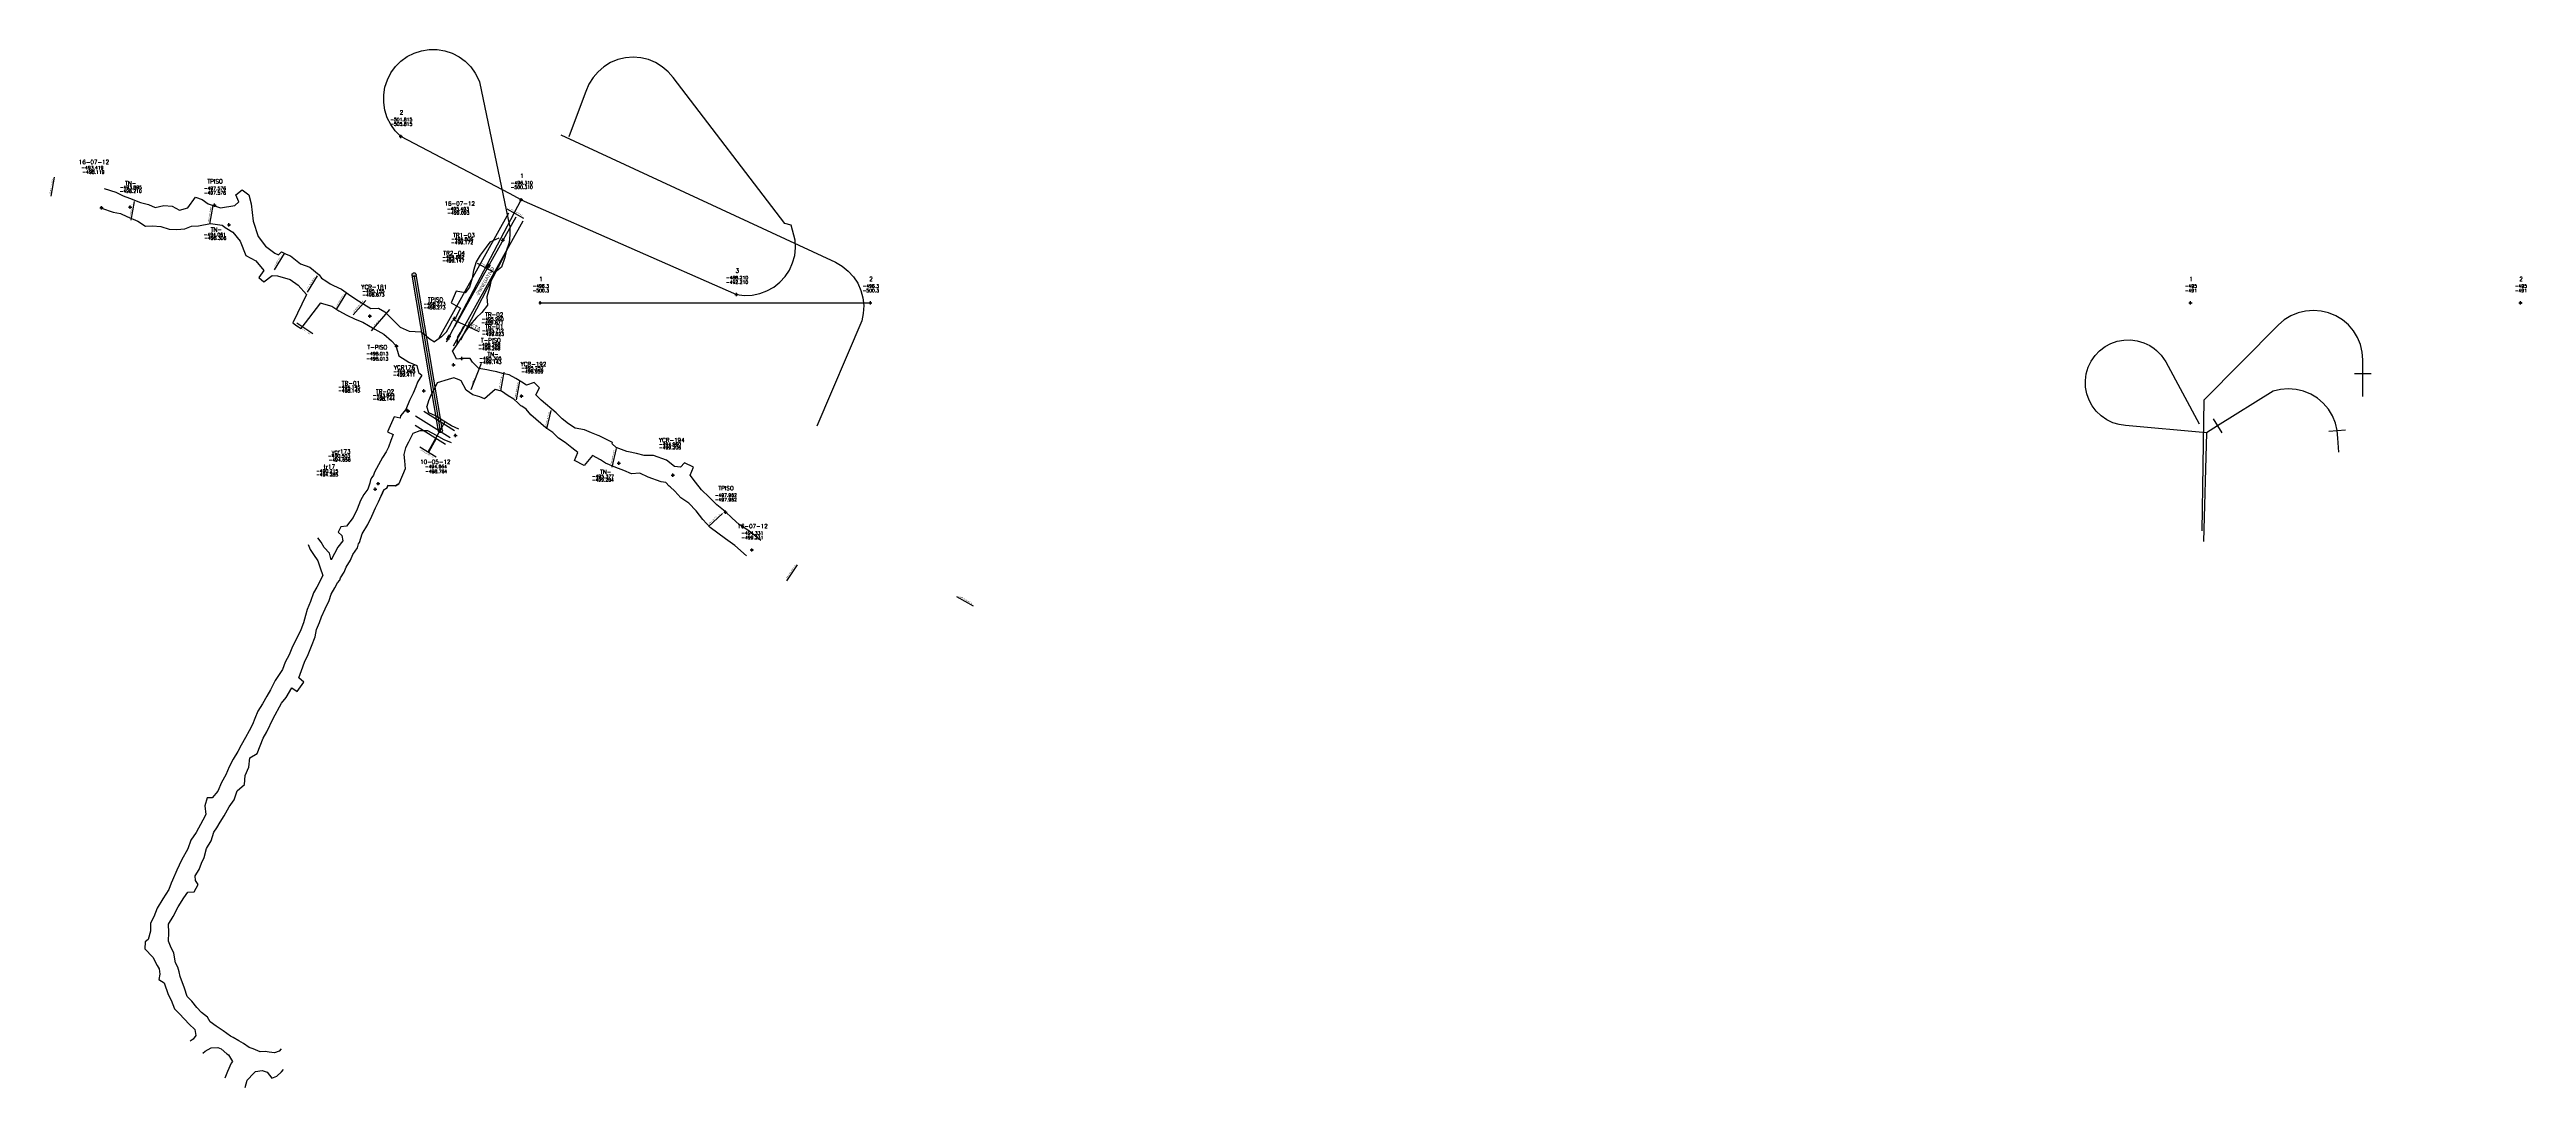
# Model space of a CAD drawing. Extents: x 10651 to 11402, y 9562 to 9877.
import ezdxf
from ezdxf.enums import TextEntityAlignment as Align

# ---------------------------------------------------------------- set-up
doc = ezdxf.new("R2010")
doc.units = 0
doc.header["$MEASUREMENT"] = 0
doc.header["$PDMODE"] = 34
doc.header["$PDSIZE"] = 0.5
for name, color, linetype in [('F-560-7787-E-FIC', 242, 'Continuous'), ('F-560-7787-E-SCR', 242, 'Continuous'), ('F-560-7793-W-FIC', 162, 'Continuous'), ('F-560-7793-W-SCR', 162, 'Continuous'), ('fic', 150, 'Continuous'), ('MEDIDA', 1, 'Continuous'), ('R-425-7056-NW-SCR', 192, 'Continuous')]:
    doc.layers.add(name, color=color, linetype=linetype)
doc.styles.add('ROMAND', font='romand.shx')
doc.styles.add('ROMANS', font='romans')
doc.styles.get("Standard").update_dxf_attribs({"font": 'ARIAL.TTF'})

# ---------------------------------------------------------------- blocks, each defined once
blk = doc.blocks.new('F2')
blk.add_point((0, 0))
at = {"style": 'ROMAND'}
for tag, height, p in [('NOMBRE', 1.25, (0.2, 6.62)), ('CIELO', 1, (0.14, 4.62)), ('PISO', 1, (0.14, 3.25))]:
    blk.add_attdef(tag, text='', height=height, dxfattribs=at).set_placement(p, align=Align.CENTER)
at = {"style": 'ROMANS', "flags": 1}
for tag, p in [('LOCALIZACION', (-0.07, -4.93)), ('ESTRUCTURA', (-0.07, -6.62)), ('NIVEL', (-0.07, -8.29)), ('MINA', (-0.07, -3.26)), ('ATRAS', (-0.07, -13.48)), ('FECHA', (-0.07, -11.79)), ('TOPOGRAFO', (2.67, -15.3)), ('OBRA', (-0.07, -10.12))]:
    blk.add_attdef(tag, text='', height=1.25, dxfattribs=at).set_placement(p, align=Align.CENTER)

msp = doc.modelspace()

# ---------------------------------------------------------------- linework, layer by layer
for points, elevation in [([(10794.24, 9831.29), (10790.67, 9833.18), (10757.72, 9850.47), (10756.06, 9852.14), (10754.68, 9854.05), (10753.62, 9856.15), (10752.9, 9858.39), (10752.54, 9860.72), (10752.54, 9863.07), (10752.92, 9865.39), (10753.65, 9867.63), (10754.72, 9869.73), (10756.11, 9871.62), (10757.78, 9873.29), (10759.69, 9874.66), (10761.79, 9875.73), (10764.03, 9876.45), (10766.35, 9876.81), (10768.71, 9876.81), (10771.03, 9876.43), (10773.27, 9875.7), (10775.36, 9874.63), (10777.26, 9873.24), (10778.92, 9871.57), (10780.3, 9869.66), (10781.37, 9867.56), (10781.59, 9866.99), (10790.29, 9825.32), (10790.73, 9823.01), (10790.81, 9820.66), (10790.52, 9818.32), (10789.86, 9816.06), (10788.86, 9813.93), (10775.79, 9788.69)], -996.62), ([(10794.24, 9831.29), (10859.48, 9802.54), (10861.82, 9802.27), (10864.17, 9802.37), (10866.47, 9802.83), (10868.68, 9803.65), (10870.73, 9804.81), (10872.58, 9806.27), (10874.17, 9808), (10875.47, 9809.96), (10876.45, 9812.1), (10877.09, 9814.37), (10877.36, 9816.7), (10877.26, 9819.06), (10875.97, 9823.57), (10874.13, 9824.08), (10840.24, 9868.3), (10838.71, 9870.09), (10836.92, 9871.61), (10834.91, 9872.84), (10832.74, 9873.74), (10830.45, 9874.29), (10828.1, 9874.48), (10825.76, 9874.29), (10823.47, 9873.74), (10821.29, 9872.84), (10819.29, 9871.61), (10817.5, 9870.09), (10815.97, 9868.3), (10814.74, 9866.29), (10813.84, 9864.11), (10811.51, 9857.92), (10808.66, 9850.35)], -996.62), ([(10806.17, 9850.99), (10889.44, 9812.32), (10891.49, 9811.14), (10893.32, 9809.66), (10894.89, 9807.91), (10896.17, 9805.94), (10897.14, 9803.79), (10897.74, 9801.52), (10897.99, 9799.18), (10897.87, 9796.83), (10897.38, 9794.52), (10883.83, 9762.63)], -971.65), ([(10771.53, 9788.2), (10794.24, 9831.29)], -996.62), ([(10800, 9800), (10900, 9800)], -496.3), ([(10800, 9800), (10900, 9800)], -496.3), ([(11352.25, 9771.57), (11352.25, 9778.64), (11352.25, 9782.72), (11352.07, 9785.07), (11351.52, 9787.36), (11350.62, 9789.53), (11349.39, 9791.54), (11347.86, 9793.33), (11346.07, 9794.86), (11344.07, 9796.09), (11341.89, 9796.99), (11339.6, 9797.54), (11337.25, 9797.72), (11334.91, 9797.54), (11332.62, 9796.99), (11330.45, 9796.09), (11328.44, 9794.86), (11326.65, 9793.33), (11304.1, 9770.48), (11303.42, 9730.9)], -355.54), ([(11345.02, 9754.79), (11344.66, 9758.94), (11344.48, 9761.29), (11343.93, 9763.58), (11343.03, 9765.75), (11341.8, 9767.76), (11340.27, 9769.55), (11338.48, 9771.08), (11336.47, 9772.31), (11334.3, 9773.21), (11332.01, 9773.76), (11329.66, 9773.94), (11327.31, 9773.76), (11325.03, 9773.21), (11308.25, 9762.74), (11304.87, 9760.64), (11280.37, 9762.82), (11278.43, 9763.09), (11276.48, 9763.68), (11274.64, 9764.56), (11272.96, 9765.72), (11271.49, 9767.13), (11270.25, 9768.75), (11269.28, 9770.55), (11268.6, 9772.47), (11268.24, 9774.48), (11268.19, 9776.52), (11268.46, 9778.54), (11269.05, 9780.5), (11269.93, 9782.34), (11271.09, 9784.01), (11272.5, 9785.49), (11274.12, 9786.73), (11275.92, 9787.69), (11277.84, 9788.37), (11279.85, 9788.74), (11281.89, 9788.78), (11283.91, 9788.51), (11285.86, 9787.93), (11287.7, 9787.04), (11288.99, 9786.18), (11289.72, 9785.6), (11291.18, 9784.11), (11292.53, 9782.14), (11302.7, 9763.35)], -399.64), ([(11349.75, 9778.64), (11354.75, 9778.64)], -359.54), ([(11306.93, 9764.87), (11309.57, 9760.62)], -403.64), ([(10771.05, 9763.94), (10765.94, 9754.76)], -494.12), ([(11304.87, 9760.64), (11303.92, 9727.67)], -392.79), ([(11341.96, 9761.09), (11346.98, 9761.48)], -403.64), ([(10721.52, 9573.9), (10720.9, 9573.13), (10719.45, 9572.68), (10717.84, 9572.82), (10716.63, 9573), (10715.13, 9572.95), (10712.95, 9573.83), (10711.77, 9574.3), (10710.08, 9575.47), (10708.66, 9576.31), (10706.95, 9577.3), (10706.12, 9577.68), (10703.88, 9579.35), (10701.74, 9580.7), (10699.91, 9582.09), (10699.16, 9583.45), (10697.36, 9584.9), (10695.9, 9586.42), (10694.39, 9588.29), (10693, 9589.73), (10692.2, 9592.23), (10690.85, 9595.74), (10690.61, 9597.24), (10690.21, 9598.57), (10689.45, 9599.98), (10688.9, 9602.83), (10687.98, 9604.97), (10687.38, 9606.47), (10687.4, 9609.13), (10687.33, 9611.62), (10688.77, 9614), (10690.26, 9616.91), (10691.99, 9619.67), (10693.15, 9621.4), (10695.12, 9621.46), (10696.29, 9623.63), (10695.52, 9624.94), (10695.46, 9626.32), (10696.58, 9628.18), (10697.3, 9630.15), (10698.1, 9631.84), (10698.88, 9634.56), (10700.28, 9636.95), (10701.1, 9639.53), (10701.94, 9640.87), (10702.96, 9642.56), (10704.18, 9644.48), (10705.74, 9647.24), (10707.19, 9649.39), (10708.17, 9652.12), (10710.38, 9653.98), (10710.59, 9656.77), (10711.65, 9659.24), (10712, 9662.07), (10714.16, 9663.4), (10716, 9668.02), (10717.1, 9669.91), (10719.04, 9674.02), (10721.62, 9678.61), (10723.02, 9680.36), (10724.69, 9683.3), (10726.36, 9682.17), (10728.34, 9685.05), (10726.86, 9686.34), (10727.64, 9688.6), (10728.51, 9691.04), (10729.69, 9693.44), (10730.7, 9695.92), (10731.79, 9698.81), (10732.21, 9701.02), (10733.13, 9703.11), (10733.71, 9704.85), (10734.8, 9707.29), (10736.03, 9709.78), (10736.61, 9711.7), (10737.76, 9713.57), (10738.55, 9715.17), (10739.26, 9715.93), (10739.48, 9716.6), (10740.59, 9718.38), (10741.2, 9719.85), (10742.48, 9721.99), (10743.23, 9723.73), (10744.56, 9725.73), (10744.93, 9727), (10745.2, 9727.31), (10746.06, 9729.98), (10747.77, 9732.78), (10748.9, 9735.31), (10750.03, 9737.85), (10750.95, 9739.72), (10751.82, 9741.49), (10752.6, 9743.32), (10753.54, 9743.88), (10753.8, 9744.64), (10756.08, 9744.51), (10757.15, 9745.1)], -468.14), ([(10747.69, 9743.52), (10746.55, 9741.87), (10745.54, 9740.05), (10744.5, 9737.47), (10743.28, 9734.98), (10741.3, 9732.31), (10739.52, 9732.08), (10738.73, 9730.48), (10739.81, 9729.51), (10740.16, 9727.9), (10738.66, 9725.99), (10736.63, 9722.11), (10736.07, 9724.13), (10734.46, 9725.82), (10733.58, 9727.5), (10732.61, 9728.77)], -490.37), ([(10729.61, 9726.78), (10730.25, 9725.28), (10731.3, 9723.71), (10732.57, 9721.8), (10733.29, 9719.65), (10734.07, 9717.39), (10732.31, 9713.82), (10731.27, 9712.12), (10730.31, 9709.5), (10729.31, 9707.01), (10728.83, 9705.23), (10728.27, 9702.97), (10727.48, 9700.93), (10726.12, 9698.18), (10724.94, 9695.78), (10723.85, 9693.34), (10722.71, 9691.04), (10721.83, 9688.82), (10719.63, 9685.49), (10718.26, 9682.68), (10717.12, 9680.81), (10715.86, 9678.44), (10714.45, 9676.25), (10713.45, 9673.98), (10712.75, 9672.17), (10711.74, 9670.24), (10710.69, 9668.22), (10709.37, 9665.9), (10708.36, 9663.96), (10706.95, 9661.69), (10705.71, 9659.31), (10704.7, 9656.94), (10703.38, 9654.61), (10702.23, 9651.97), (10700.59, 9649.92), (10699.03, 9649.95), (10698.33, 9647.53), (10698.64, 9644.89), (10697.71, 9643.15), (10695.7, 9639.41), (10694.12, 9637.12), (10693.17, 9634.5), (10691.3, 9631.02), (10689.88, 9627.98), (10688.51, 9625.01), (10688.13, 9624.1), (10687.42, 9622.13), (10685.64, 9619.29), (10683.88, 9616.51), (10682.88, 9613.9), (10681.88, 9611.96), (10681.9, 9609.54), (10681.13, 9607), (10680.23, 9606.34), (10680.13, 9604.17), (10682.62, 9601.61), (10683.91, 9599.14), (10684.5, 9598.09), (10684.69, 9596.47), (10684.44, 9594.89), (10686, 9593.89), (10687.24, 9590.34), (10688.1, 9588.65), (10689.1, 9586), (10690.56, 9584.62), (10692.22, 9582.89), (10693.6, 9581.31), (10695.27, 9579.71), (10695.58, 9577.94), (10694.81, 9576.76), (10693.88, 9576.16)], -488.12), ([(10697.74, 9572.53), (10698.44, 9573.18), (10700.27, 9574.18), (10702.32, 9574.26), (10703.25, 9573.83), (10704.97, 9572.3), (10705.55, 9572.01), (10706.7, 9570.06), (10706.37, 9569.53), (10705.22, 9566.98), (10704.4, 9564.93)], -467.34), ([(10710.6, 9562.14), (10711.14, 9564.31), (10713.2, 9566.45), (10713.65, 9566.97), (10715.71, 9567.28), (10717.25, 9566.83), (10718.64, 9564.96), (10720.17, 9565.62), (10721.54, 9566.86), (10722.16, 9567.63)], -470.66)]:
    msp.add_lwpolyline(points, dxfattribs=dict(elevation=elevation))
at = {"color": 3}
for points in [[(10769.35, 9789.41), (10790.47, 9827.33)], [(10773.71, 9786.98), (10794.83, 9824.89)], [(10769.13, 9761.16), (10761.16, 9808.43)], [(10770.31, 9761.36), (10762.34, 9808.63)], [(10764.75, 9767.14), (10773.97, 9761.35)], [(10762.09, 9762.9), (10771.31, 9757.12)]]:
    msp.add_lwpolyline(points, dxfattribs=at)
at = {"color": 1}
for points, elevation in [([(10774.14, 9792.88), (10792.65, 9826.11)], -495.8), ([(10769.72, 9761.26), (10761.75, 9808.53)], -306.85), ([(10762.2, 9765.79), (10772.64, 9759.23)], -498.44)]:
    msp.add_lwpolyline(points, dxfattribs=dict(at, elevation=elevation))
msp.add_lwpolyline([(10781.42, 9791.19), (10773.92, 9794.77)], dxfattribs=at)
msp.add_lwpolyline([(10768.44, 9758.9), (10766.07, 9754.66)])
at = {"color": 3}
for centre in [(10761.75, 9808.53, -306.85), (10769.72, 9761.26, -306.85)]:
    msp.add_circle(centre, 0.6, dxfattribs=at)
at = {"layer": 'F-560-7787-E-SCR'}
for points in [[(10779.47, 9782, -494.37), (10779.47, 9782, -494.37), (10778.72, 9783.19, -495.15), (10776.38, 9783.15, -495.49), (10774.63, 9782.91, -495.42), (10773.41, 9785.47, -495.23), (10773.41, 9785.47, -495.23)], [(10779.47, 9782, -499.27), (10779.47, 9782, -499.27), (10778.72, 9783.19, -499.65), (10776.38, 9783.15, -499.99), (10774.63, 9782.91, -499.72), (10773.41, 9785.47, -499.63), (10773.41, 9785.47, -499.63)], [(10785.25, 9779.38, -499.26), (10783.75, 9779.67, -499.24), (10781.39, 9780.12, -499), (10779.47, 9782, -499.27)], [(10785.25, 9779.38, -495.29), (10783.75, 9779.67, -495.14), (10781.39, 9780.12, -493.6), (10779.47, 9782, -494.37), (10779.47, 9782, -494.37)], [(10775.99, 9776.34, -495.14), (10775.99, 9776.34, -495.14), (10775.99, 9776.34, -495.14), (10775.37, 9776.63, -495.49), (10773.75, 9777.28, -495.42), (10772.05, 9776.74, -495.24), (10768.7, 9775.75, -495.15)], [(10775.99, 9776.34, -499.34), (10775.99, 9776.34, -499.34), (10775.99, 9776.34, -499.34), (10775.37, 9776.63, -499.99), (10773.75, 9777.28, -499.72), (10772.05, 9776.74, -499.84), (10768.7, 9775.75, -499.65)], [(10781.71, 9771.47, -499.1), (10779.53, 9772.13, -499), (10777.49, 9773.53, -499.27), (10775.99, 9776.34, -499.34)], [(10781.71, 9771.47, -495.4), (10779.53, 9772.13, -493.6), (10777.49, 9773.53, -494.37), (10775.99, 9776.34, -495.14)], [(10793.29, 9769.57, -495.25), (10791.98, 9770.83, -495.34), (10790.25, 9771.85, -495.54), (10788.23, 9773.21, -495.02), (10786.29, 9773.77, -495.12), (10783.12, 9770.94, -495.31), (10781.71, 9771.47, -495.4)], [(10793.29, 9769.57, -499.25), (10791.98, 9770.83, -499.24), (10790.25, 9771.85, -499.24), (10788.23, 9773.21, -499.22), (10786.29, 9773.77, -499.22), (10783.12, 9770.94, -499.11), (10781.71, 9771.47, -499.1)], [(10795.8, 9775.02, -495.25), (10794.36, 9776.01, -495.34), (10792.62, 9777.03, -495.54), (10790.52, 9778.21, -495.02), (10788.5, 9778.59, -495.12), (10786.87, 9779.12, -495.31), (10785.25, 9779.38, -495.29)], [(10795.8, 9775.02, -499.25), (10794.36, 9776.01, -499.24), (10792.62, 9777.03, -499.24), (10790.52, 9778.21, -499.22), (10788.5, 9778.59, -499.22), (10786.87, 9779.12, -499.11), (10785.25, 9779.38, -499.26)], [(10826.22, 9754.91, -495.38), (10823.02, 9756.15, -494.94), (10821.76, 9757.26, -494.93), (10821.88, 9757.67, -494.93), (10819.43, 9758.87, -495.2), (10817.78, 9759.65, -494.88), (10817.53, 9759.82, -494.88), (10815.52, 9760.6, -494.76), (10813.34, 9761.5, -494.73), (10810.52, 9761.99, -494.61), (10808.55, 9763.36, -494.78), (10806.63, 9764.8, -494.76), (10804.78, 9766.69, -495.13), (10800.21, 9770.46, -494.77), (10800.21, 9770.46, -494.77), (10798.68, 9772.12, -495.25), (10799.76, 9774.23, -495.23), (10798.15, 9775.89, -495.23), (10795.8, 9775.02, -495.25)], [(10826.22, 9754.91, -499.28), (10823.02, 9756.15, -499.34), (10821.76, 9757.26, -499.33), (10821.88, 9757.67, -499.33), (10819.43, 9758.87, -499.3), (10817.78, 9759.65, -499.28), (10817.53, 9759.82, -499.28), (10815.52, 9760.6, -499.26), (10813.34, 9761.5, -499.23), (10810.52, 9761.99, -499.21), (10808.55, 9763.36, -499.18), (10806.63, 9764.8, -499.16), (10804.78, 9766.69, -499.13), (10800.21, 9770.46, -499.07), (10800.21, 9770.46, -499.07), (10798.68, 9772.12, -499.05), (10799.75, 9774.23, -499.03), (10798.17, 9775.89, -499.03), (10795.8, 9775.02, -499.25)], [(10822.86, 9750.06, -495.38), (10819.78, 9751.46, -494.94), (10818.49, 9752.23, -494.93), (10818.24, 9752.4, -494.93), (10815.85, 9753.69, -495.2), (10813.29, 9750.66, -494.88), (10810.36, 9752.18, -494.88), (10811.37, 9754.6, -494.76), (10809.59, 9756.07, -494.73), (10807.57, 9757.71, -494.61), (10805.54, 9759, -494.78), (10803.79, 9760.69, -494.76), (10801.65, 9762.17, -495.13), (10797.14, 9766.02, -494.77), (10797.14, 9766.02, -494.77), (10795.67, 9767.76, -495.25), (10794.35, 9768.67, -495.23), (10794.11, 9768.84, -495.23), (10793.29, 9769.57, -495.25)], [(10822.86, 9750.06, -499.28), (10819.78, 9751.46, -499.34), (10818.49, 9752.23, -499.33), (10818.24, 9752.4, -499.33), (10815.85, 9753.69, -499.3), (10813.29, 9750.66, -499.28), (10810.36, 9752.18, -499.28), (10811.37, 9754.6, -499.26), (10809.59, 9756.07, -499.23), (10807.57, 9757.71, -499.21), (10805.54, 9759, -499.18), (10803.79, 9760.69, -499.16), (10801.65, 9762.17, -499.13), (10797.14, 9766.02, -499.07), (10797.14, 9766.02, -499.07), (10795.67, 9767.76, -499.05), (10794.35, 9768.67, -499.03), (10794.11, 9768.84, -499.03), (10793.29, 9769.57, -499.25)], [(10838, 9745.51, -494.67), (10838, 9745.51, -494.67), (10836.58, 9745.71, -495.2), (10832.72, 9747.19, -494.94), (10830.13, 9748.35, -495.27), (10827.6, 9748.15, -495), (10825.28, 9749.14, -494.93), (10822.86, 9750.06, -495.38)], [(10838, 9745.51, -499.27), (10838, 9745.51, -499.27), (10836.58, 9745.71, -499.1), (10832.72, 9747.19, -499.14), (10830.13, 9748.35, -499.17), (10827.6, 9748.15, -499.2), (10825.28, 9749.14, -499.23), (10822.86, 9750.06, -499.28)], [(10842.46, 9750.23, -494.67), (10840.63, 9750.37, -494.97), (10838.22, 9752.31, -495.2), (10834.34, 9753.69, -494.94), (10831.48, 9753.78, -495.27), (10829.15, 9754.36, -495), (10826.7, 9754.87, -494.93), (10826.12, 9754.91, -495.35)], [(10842.46, 9750.23, -499.27), (10840.63, 9750.37, -498.87), (10838.22, 9752.31, -499.1), (10834.34, 9753.69, -499.14), (10831.48, 9753.78, -499.17), (10829.15, 9754.36, -499.2), (10826.7, 9754.87, -499.23), (10826.22, 9754.91, -499.28)], [(10866.86, 9728, -494.33), (10863.17, 9730.93, -494.61), (10860.28, 9732.83, -494.59), (10858.11, 9734.75, -494.28), (10856, 9736.75, -494.66), (10853.47, 9738.73, -493.95), (10851.21, 9741.14, -494.53), (10848.88, 9743.34, -494.71), (10847.05, 9745.62, -494.7), (10845.36, 9747.77, -494.59), (10846.38, 9750.16, -494.58), (10843.68, 9751.52, -494.58), (10842.46, 9750.23, -494.67)], [(10866.86, 9728, -499.23), (10863.17, 9730.93, -499.11), (10860.28, 9732.83, -499.09), (10858.11, 9734.75, -499.18), (10856, 9736.75, -499.16), (10853.47, 9738.73, -499.15), (10851.21, 9741.14, -499.13), (10848.88, 9743.34, -499.01), (10847.05, 9745.62, -499.1), (10845.36, 9747.77, -499.29), (10846.38, 9750.16, -499.28), (10843.68, 9751.52, -499.28), (10842.46, 9750.23, -499.27)], [(10862.46, 9723.34, -494.33), (10858.97, 9726.5, -494.61), (10856.16, 9728.47, -494.59), (10853.78, 9730.18, -494.28), (10851.47, 9731.95, -494.66), (10849.28, 9734.29, -493.95), (10847.22, 9736.92, -494.53), (10845.03, 9739.27, -494.71), (10842.58, 9740.9, -494.7), (10840.76, 9742.9, -494.59), (10839.31, 9744.27, -494.58), (10839.09, 9744.48, -494.58), (10838, 9745.51, -494.67)], [(10862.46, 9723.34, -499.23), (10858.97, 9726.5, -499.11), (10856.16, 9728.47, -499.09), (10853.78, 9730.18, -499.18), (10851.47, 9731.95, -499.16), (10849.28, 9734.29, -499.15), (10847.22, 9736.92, -499.13), (10845.03, 9739.27, -499.01), (10842.58, 9740.9, -499.1), (10840.76, 9742.9, -499.29), (10839.31, 9744.27, -499.28), (10839.09, 9744.48, -499.28), (10838, 9745.51, -499.27)]]:
    msp.add_polyline3d(points, dxfattribs=at)
at = {"layer": 'F-560-7793-W-SCR'}
for elevation in [-498.31, -493.92]:
    msp.add_lwpolyline([(10708.69, 9830.6), (10707.7, 9832.75)], dxfattribs=dict(at, elevation=elevation))
for points in [[(10667.79, 9834.69, -493.42), (10671.38, 9833.6, -494.02), (10673.55, 9832.5, -493.92), (10675.47, 9831.74, -493.82), (10678.83, 9830.48, -494.02), (10681.27, 9829.85, -493.62), (10683.26, 9828.88, -493.72), (10685.87, 9829.54, -493.92), (10688.46, 9829.29, -493.92), (10690.62, 9828.09, -494.12), (10693.14, 9828.86, -493.22), (10695.49, 9832.08, -493.62), (10697.5, 9831.31, -493.72)], [(10667.79, 9834.69, -498.12), (10671.38, 9833.6, -498.22), (10673.55, 9832.5, -498.22), (10675.47, 9831.74, -498.22), (10678.83, 9830.48, -498.22), (10681.27, 9829.85, -498.22), (10683.26, 9828.88, -498.22), (10685.87, 9829.54, -498.22), (10688.46, 9829.29, -498.22), (10690.62, 9828.09, -498.22), (10693.14, 9828.86, -498.22), (10695.49, 9832.08, -498.22), (10697.5, 9831.31, -498.22)], [(10707.7, 9832.75, -498.31), (10709.65, 9834.28, -498.32), (10711.64, 9832.77, -498.33), (10712.37, 9830.03, -498.15), (10712.99, 9824.74, -498.29), (10714.55, 9820.16, -498.43), (10716.69, 9817.22, -498.47), (10719.6, 9815.09, -498.31), (10720.66, 9814.52, -498.42), (10721.62, 9815.45, -498.42), (10722.94, 9814.72, -498.44), (10724.33, 9814.29, -498.46), (10727.3, 9811.89, -498.5), (10730.2, 9810.85, -498.63), (10732.95, 9808.47, -498.77), (10733.73, 9807.48, -498.69), (10734.99, 9806.66, -498.6), (10736.34, 9805.79, -498.52), (10737.14, 9805.42, -498.78), (10737.14, 9805.42, -498.78)], [(10707.7, 9832.75, -493.92), (10709.65, 9834.28, -493.92), (10711.64, 9832.77, -493.93), (10712.37, 9830.03, -492.95), (10712.99, 9824.74, -494.19), (10714.55, 9820.16, -494.43), (10716.69, 9817.22, -494.57), (10719.6, 9815.09, -494.51), (10720.66, 9814.52, -494.42), (10721.62, 9815.45, -494.42), (10722.94, 9814.72, -493.84), (10724.33, 9814.29, -493.56), (10727.3, 9811.89, -493.2), (10730.2, 9810.85, -493.33), (10732.95, 9808.47, -494.27), (10733.73, 9807.48, -494.39), (10734.99, 9806.66, -494.6), (10736.34, 9805.79, -494.62), (10737.14, 9805.42, -494.6), (10737.14, 9805.42, -494.6)], [(10666.99, 9828.74, -493.42), (10670.57, 9827.55, -494.02), (10672.82, 9827.05, -493.92), (10674.72, 9826.19, -493.82), (10678.06, 9824.73, -494.02), (10680.38, 9823.21, -493.62), (10682.51, 9823.33, -493.72), (10685.02, 9823.19, -493.92), (10687.53, 9822.35, -493.92), (10689.83, 9822.25, -494.12), (10692.28, 9822.42, -493.22), (10694.31, 9823.26, -493.62), (10696.44, 9823.38, -493.72)], [(10666.99, 9828.74, -498.12), (10670.57, 9827.55, -498.22), (10672.82, 9827.05, -498.22), (10674.72, 9826.19, -498.22), (10678.06, 9824.73, -498.22), (10680.38, 9823.21, -498.22), (10682.51, 9823.33, -498.22), (10685.02, 9823.19, -498.22), (10687.53, 9822.35, -498.22), (10689.83, 9822.25, -498.22), (10692.28, 9822.42, -498.22), (10694.31, 9823.26, -498.22), (10696.44, 9823.38, -498.22)], [(10697.5, 9831.31, -498.22), (10697.5, 9831.31, -498.22), (10699.36, 9830, -498.23), (10703.09, 9828.78, -498.27), (10707.41, 9829.55, -498.21), (10708.69, 9830.6, -498.31)], [(10697.5, 9831.31, -493.72), (10697.5, 9831.31, -493.72), (10699.36, 9830, -493.53), (10703.09, 9828.78, -493.67), (10707.41, 9829.55, -493.91), (10708.69, 9830.6, -493.92)], [(10696.44, 9823.38, -493.72), (10696.44, 9823.38, -493.72), (10696.44, 9823.38, -493.72), (10700.05, 9824.08, -493.67), (10703.55, 9823.59, -493.91), (10704.83, 9822.64, -493.92), (10705, 9822.53, -493.93), (10706.82, 9821.47, -492.95), (10709.07, 9818.7, -494.19), (10710.79, 9814.37, -494.43), (10713.81, 9812.77, -494.57), (10716.18, 9809.81, -494.51), (10714.67, 9807.7, -494.42), (10716.23, 9806.36, -494.42), (10718.75, 9808.26, -493.84), (10720.41, 9808.25, -493.56), (10724.2, 9807.11, -493.2), (10726.66, 9805.39, -493.33), (10729.14, 9802.59, -494.27), (10724.98, 9793.97, -494.39), (10726.18, 9793.07, -494.6), (10727.52, 9792.2, -494.62), (10733.53, 9799.99, -494.63), (10733.61, 9799.93, -494.63)], [(10696.44, 9823.38, -498.22), (10696.44, 9823.38, -498.22), (10696.44, 9823.38, -498.22), (10700.05, 9824.08, -498.27), (10703.55, 9823.59, -498.21), (10704.83, 9822.64, -498.32), (10705, 9822.53, -498.33), (10706.82, 9821.47, -498.15), (10709.07, 9818.7, -498.29), (10710.79, 9814.37, -498.43), (10713.81, 9812.77, -498.47), (10716.18, 9809.81, -498.31), (10714.67, 9807.7, -498.42), (10716.23, 9806.36, -498.42), (10718.75, 9808.26, -498.44), (10720.41, 9808.25, -498.46), (10724.2, 9807.11, -498.5), (10726.66, 9805.39, -498.63), (10729.14, 9802.59, -498.77), (10724.98, 9793.97, -498.69), (10726.18, 9793.07, -498.6), (10727.52, 9792.2, -498.52), (10733.53, 9799.99, -498.73), (10733.61, 9799.93, -498.73)], [(10737.14, 9805.42, -498.78), (10737.33, 9805.3, -498.81), (10739.76, 9804.11, -498.94), (10741.91, 9802.63, -498.87), (10744.14, 9801.1, -498.89), (10746.51, 9799.6, -498.92), (10748.67, 9798.34, -498.94), (10751, 9798.37, -498.96), (10752.9, 9797.26, -498.99), (10754.99, 9795.16, -499.22)], [(10737.14, 9805.42, -494.6), (10737.33, 9805.3, -494.61), (10739.76, 9804.11, -494.64), (10741.91, 9802.63, -494.97), (10744.14, 9801.1, -494.99), (10746.51, 9799.6, -494.92), (10748.67, 9798.34, -494.84), (10751, 9798.37, -494.96), (10752.9, 9797.26, -494.79), (10754.99, 9795.16, -495.22)], [(10733.61, 9799.93, -498.73), (10736.79, 9799.01, -498.94), (10738.99, 9797.62, -498.87), (10741.32, 9796.26, -498.89), (10743.89, 9795.11, -498.92), (10746.25, 9794.19, -498.94), (10747.93, 9793.1, -498.96), (10749.88, 9792.08, -498.99), (10752.56, 9790.56, -499.22)], [(10733.61, 9799.93, -494.63), (10736.79, 9799.01, -494.64), (10738.99, 9797.62, -494.97), (10741.32, 9796.26, -494.99), (10743.89, 9795.11, -494.92), (10746.25, 9794.19, -494.84), (10747.93, 9793.1, -494.96), (10749.88, 9792.08, -494.79), (10752.56, 9790.56, -495.22)], [(10754.99, 9795.16, -499.22), (10757.54, 9792.59, -499.33), (10760.27, 9791.42, -499.35), (10763.88, 9791.21, -499.47), (10766.58, 9788.97, -499.61), (10767.97, 9788.23, -499.63), (10767.97, 9788.23, -499.63)], [(10754.99, 9795.16, -495.22), (10757.54, 9792.59, -495.13), (10760.27, 9791.42, -495.15), (10763.88, 9791.21, -495.07), (10766.58, 9788.97, -494.91), (10767.97, 9788.23, -495.23), (10767.97, 9788.23, -495.23)], [(10752.56, 9790.56, -495.22), (10754.89, 9788.54, -494.92), (10756.25, 9787.1, -495.15)], [(10752.56, 9790.56, -499.22), (10754.89, 9788.54, -499.32), (10756.25, 9787.1, -499.35)], [(10756.25, 9787.1, -495.15), (10757.15, 9783.95, -495.07), (10760.12, 9782.01, -494.91), (10762.63, 9781.05, -494.92), (10763.13, 9778.94, -494.69)], [(10756.25, 9787.1, -499.35), (10757.15, 9783.95, -499.47), (10760.12, 9782.01, -499.61), (10762.63, 9781.05, -499.72), (10763.13, 9778.94, -499.79)]]:
    msp.add_polyline3d(points, dxfattribs=at)
at = {"layer": 'MEDIDA', "color": 1}
for points, elevation in [([(10651.81, 9832.4), (10652.82, 9838.11)], -493.9), ([(10676.05, 9825.07), (10677.05, 9830.77)], -494.06), ([(10699.84, 9823.85), (10700.84, 9829.56)], -494.06), ([(10789.82, 9828.53), (10794.89, 9825.73)], -494.81), ([(10719.43, 9810.07), (10722.46, 9815.01)], -495.16), ([(10780.89, 9812.08), (10785.96, 9809.28)], -495.71), ([(10729.42, 9803.27), (10732.45, 9808.21)], -495.3), ([(10738.31, 9798.17), (10741.34, 9803.12)], -495.3), ([(10754.32, 9798.04), (10748.71, 9791.51)], -494.88), ([(10782.08, 9781.65), (10778.9, 9773.65)], -494.3), ([(10787.99, 9773.33), (10789, 9779.04)], -494.3), ([(10792.77, 9770.6), (10793.78, 9776.31)], -494.3), ([(10802, 9761.77), (10803.3, 9767.42)], -494.3), ([(10768.39, 9753.21), (10763.49, 9756.31)], -494.12), ([(10821.76, 9750.2), (10823.07, 9755.85)], -494.3), ([(10850.94, 9732.25), (10855.18, 9736.2)], -494.3), ([(10874.71, 9715.77), (10877.95, 9720.58)], -494.3)]:
    msp.add_lwpolyline(points, dxfattribs=dict(at, elevation=elevation))
for points in [[(10743.28, 9796.38), (10747.1, 9800.74)], [(10731.02, 9790.59), (10726.23, 9793.85)], [(10926.07, 9710.96), (10931.14, 9708.15)]]:
    msp.add_lwpolyline(points, dxfattribs=at)
at = {"layer": 'R-425-7056-NW-SCR', "elevation": -495.8}
for points in [[(10771.61, 9791.21), (10772.44, 9792.86), (10773.35, 9794.6)], [(10774.91, 9789.54), (10775.8, 9790.99), (10776.84, 9792.92)]]:
    msp.add_lwpolyline(points, dxfattribs=at)
at = {"layer": 'R-425-7056-NW-SCR'}
for points in [[(10787.45, 9819.66, -495.49), (10784.71, 9818.44, -494.99), (10783.61, 9816.88, -494.89), (10781.8, 9814.46, -494.69), (10780.54, 9812.41, -494.39), (10779.8, 9809.85, -494.28), (10779.37, 9807.45, -494.28), (10778.58, 9804.8, -494.58), (10777.25, 9803.03, -494.68), (10774.54, 9803.54, -495.58), (10772.99, 9799.99, -495.58), (10775.78, 9798.35, -495.28), (10774.31, 9795.5, -495.47), (10773.35, 9794.6, -495.8), (10773.35, 9794.6, -495.8)], [(10787.45, 9819.66, -499.09), (10784.71, 9818.44, -499.09), (10783.61, 9816.88, -499.09), (10781.8, 9814.46, -499.09), (10780.54, 9812.41, -499.09), (10779.8, 9809.85, -499.08), (10779.37, 9807.45, -499.08), (10778.58, 9804.8, -499.08), (10777.25, 9803.03, -499.08), (10774.54, 9803.54, -499.08), (10772.99, 9799.99, -499.08), (10775.78, 9798.35, -499.18), (10774.31, 9795.5, -499.07), (10773.35, 9794.6, -499.17), (10773.35, 9794.6, -499.17)], [(10790.42, 9818.01, -495.49), (10789.69, 9815.67, -494.99), (10789.28, 9813.72, -494.89), (10788.26, 9810.85, -494.69), (10786.22, 9809.24, -494.39), (10785.12, 9806.88, -494.28), (10784.61, 9804.53, -494.28), (10783.82, 9801.88, -494.58), (10783.97, 9799.27, -494.68), (10782.31, 9797.11, -495.58), (10782.21, 9796.94, -495.58), (10780.67, 9795.62, -495.28), (10778.5, 9793.17, -495.47), (10777.16, 9791.17, -495.37), (10774.72, 9787.39, -495.66)], [(10790.42, 9818.01, -499.09), (10789.69, 9815.67, -499.09), (10789.28, 9813.72, -499.09), (10788.26, 9810.85, -499.09), (10786.22, 9809.24, -499.09), (10785.12, 9806.88, -499.08), (10784.61, 9804.53, -499.08), (10783.82, 9801.88, -499.08), (10783.97, 9799.27, -499.08), (10782.31, 9797.11, -499.08), (10782.21, 9796.94, -499.08), (10780.67, 9795.62, -499.18), (10778.5, 9793.17, -499.07), (10777.16, 9791.17, -499.17), (10774.72, 9787.39, -499.56)], [(10754.79, 9795.34, -495.21), (10754.99, 9795.16, -495.22)], [(10771.61, 9791.21, -499.5), (10770.08, 9789.74, -499.56), (10767.97, 9788.23, -499.63)], [(10771.61, 9791.21, -495.8), (10770.08, 9789.74, -495.66), (10767.97, 9788.23, -495.23)], [(10774.91, 9789.54, -499.5), (10774.72, 9787.39, -499.56), (10773.41, 9785.47, -499.63)], [(10774.91, 9789.54, -495.8), (10774.72, 9787.39, -495.66), (10773.41, 9785.47, -495.23)], [(10762.26, 9774.54, -499.38), (10761.42, 9772.62, -499.1), (10760.33, 9770.39, -498.69), (10759.2, 9767.63, -498.11), (10757.61, 9765.76, -497.71), (10757.48, 9765.05, -497.72), (10755.67, 9765.44, -497.4)], [(10762.26, 9774.54, -494.88), (10761.42, 9772.62, -494.4), (10760.33, 9770.39, -493.99), (10759.2, 9767.63, -493.41), (10757.61, 9765.76, -493.31), (10757.48, 9765.05, -493.02), (10755.67, 9765.44, -492.7)], [(10763.13, 9778.94, -499.79), (10764.07, 9778.11, -499.65), (10762.76, 9775.97, -499.4), (10762.26, 9774.54, -499.38)], [(10763.13, 9778.94, -494.69), (10764.07, 9778.11, -495.15), (10762.76, 9775.97, -494.8), (10762.26, 9774.54, -494.88)], [(10766.89, 9772.19, -494.88), (10766.09, 9770.33, -494.4), (10765.64, 9768.55, -494.03)], [(10766.89, 9772.19, -499.38), (10766.09, 9770.33, -499.1), (10765.64, 9768.55, -498.03)], [(10768.7, 9775.75, -499.65), (10767.66, 9773.48, -499.4), (10766.89, 9772.19, -499.38)], [(10768.7, 9775.75, -495.15), (10767.66, 9773.48, -494.8), (10766.89, 9772.19, -494.88)], [(10755.67, 9765.44, -497.4), (10753.65, 9760.94, -497.31), (10755.39, 9760.11, -497.14), (10754.69, 9758.24, -496.89), (10753.95, 9756.28, -496.63), (10753.25, 9754.86, -496.33), (10752.16, 9753.08, -495.96), (10749.79, 9748.71, -494.94), (10749.44, 9747.78, -494.91), (10748.96, 9747.02, -494.8), (10748.52, 9746.35, -494.7)], [(10755.67, 9765.44, -492.7), (10753.65, 9760.94, -492.61), (10755.39, 9760.11, -492.14), (10754.69, 9758.24, -492.19), (10753.95, 9756.28, -491.73), (10753.25, 9754.86, -491.33), (10752.16, 9753.08, -491.26), (10749.79, 9748.71, -490.54), (10749.44, 9747.78, -490.51), (10748.96, 9747.02, -490.5), (10748.52, 9746.35, -490.6)], [(10775.29, 9761.76, -494.66), (10773.11, 9762.77, -494.75), (10770.76, 9764.1, -494.03), (10768.24, 9765.75, -493.89), (10766.24, 9766.67, -494.29), (10765.64, 9768.55, -494.03)], [(10775.29, 9761.76, -498.56), (10773.11, 9762.77, -498.45), (10770.76, 9764.1, -498.33), (10768.24, 9765.75, -498.39), (10766.24, 9766.67, -498.09), (10765.64, 9768.55, -498.03)], [(10761.41, 9760.39, -494.03), (10760.06, 9757.82, -492.14), (10759.18, 9756.03, -492.19), (10758.62, 9753.99, -491.73), (10758.82, 9752.12, -491.33), (10759.07, 9749.68, -491.26), (10757.15, 9745.1, -490.54), (10756.08, 9744.51, -490.51), (10753.8, 9744.64, -490.5), (10753.54, 9743.88, -490.6)], [(10761.41, 9760.39, -498.03), (10760.06, 9757.82, -497.14), (10759.18, 9756.03, -496.89), (10758.62, 9753.99, -496.63), (10758.82, 9752.12, -496.33), (10759.07, 9749.68, -495.96), (10757.15, 9745.1, -494.94), (10756.08, 9744.51, -494.91), (10753.8, 9744.64, -494.8), (10753.54, 9743.88, -494.7)], [(10773.12, 9757.58, -494.66), (10770.9, 9758.51, -494.75), (10768.55, 9759.84, -494.03), (10765.89, 9761.22, -493.89), (10763.44, 9761.25, -494.29), (10761.41, 9760.39, -494.03)], [(10773.12, 9757.58, -498.56), (10770.9, 9758.51, -498.45), (10768.55, 9759.84, -498.33), (10765.89, 9761.22, -498.39), (10763.44, 9761.25, -498.09), (10761.41, 9760.39, -498.03)], [(10748.52, 9746.35, -494.7), (10748.38, 9745.39, -494.54), (10747.69, 9743.52, -494.37)], [(10748.52, 9746.35, -490.6), (10748.38, 9745.39, -490.44), (10747.69, 9743.52, -490.37)], [(10753.54, 9743.88, -494.7), (10752.6, 9743.32, -494.54), (10751.82, 9741.49, -494.37)], [(10753.54, 9743.88, -490.6), (10752.6, 9743.32, -490.44), (10751.82, 9741.49, -490.37)]]:
    msp.add_polyline3d(points, dxfattribs=at)

# ---------------------------------------------------------------- block references
for p, values in [((10757.72, 9850.47, -501.81), {'NOMBRE': '2', 'CIELO': '-501.815', 'PISO': '-505.815'}), ((10794.24, 9831.29, -496.31), {'NOMBRE': '1', 'CIELO': '-496.310', 'PISO': '-500.310'}), ((10859.48, 9802.53, -488.21), {'NOMBRE': '3', 'CIELO': '-488.210', 'PISO': '-492.210'}), ((10800, 9800, -496.3), {'NOMBRE': '1', 'CIELO': '-496.3', 'PISO': '-500.3'}), ((10900, 9800, -496.3), {'NOMBRE': '2', 'CIELO': '-496.3', 'PISO': '-500.3'}), ((11300, 9800, -495), {'NOMBRE': '1', 'CIELO': '-495', 'PISO': '-491'}), ((11400, 9800, -495), {'NOMBRE': '2', 'CIELO': '-495', 'PISO': '-491'})]:
    msp.add_blockref('F2', p).add_auto_attribs(values)
at = {"layer": 'F-560-7787-E-FIC'}
ref = msp.add_blockref('F2', (10776.17, 9783.14, -498.27), dxfattribs=at)
ref.add_attrib('NOMBRE', 'T-PISO', dxfattribs={"layer": '0', "height": 1.25, "style": 'ROMAND'}).set_placement((10785.01, 9788.04, -498.27), align=Align.CENTER)
ref.add_attrib('CIELO', '-498.268', dxfattribs={"layer": '0', "height": 1, "style": 'ROMAND'}).set_placement((10784.54, 9786.8, -498.27), align=Align.CENTER)
ref.add_attrib('PISO', '-498.268', dxfattribs={"layer": '0', "height": 1, "style": 'ROMAND'}).set_placement((10784.54, 9785.68, -498.27), align=Align.CENTER)
ref = msp.add_blockref('F2', (10773.73, 9781.18, -495.3), dxfattribs=at)
ref.add_attrib('NOMBRE', 'TN-', dxfattribs={"layer": '0', "height": 1.25, "style": 'ROMAND'}).set_placement((10785.66, 9783.86, -495.3), align=Align.CENTER)
ref.add_attrib('CIELO', '-495.305', dxfattribs={"layer": '0', "height": 1, "style": 'ROMAND'}).set_placement((10784.89, 9782.68, -495.3), align=Align.CENTER)
ref.add_attrib('PISO', '-499.143', dxfattribs={"layer": '0', "height": 1, "style": 'ROMAND'}).set_placement((10784.89, 9781.5, -495.3), align=Align.CENTER)
ref = msp.add_blockref('F2', (10794.29, 9771.75, -495.25), dxfattribs=at)
ref.add_attrib('NOMBRE', 'YCR-192', dxfattribs={"layer": '0', "height": 1.25, "style": 'ROMAND'}).set_placement((10797.92, 9780.82, -495.25), align=Align.CENTER)
ref.add_attrib('CIELO', '-495.252', dxfattribs={"layer": '0', "height": 1, "style": 'ROMAND'}).set_placement((10797.6, 9779.75, -495.25), align=Align.CENTER)
ref.add_attrib('PISO', '-498.959', dxfattribs={"layer": '0', "height": 1, "style": 'ROMAND'}).set_placement((10797.57, 9778.69, -495.25), align=Align.CENTER)
ref = msp.add_blockref('F2', (10840.13, 9747.76, -494.96), dxfattribs=at)
ref.add_attrib('NOMBRE', 'YCR-194', dxfattribs={"layer": '0', "height": 1.25, "style": 'ROMAND'}).set_placement((10839.83, 9757.78, -494.96), align=Align.CENTER)
ref.add_attrib('CIELO', '-494.960', dxfattribs={"layer": '0', "height": 1, "style": 'ROMAND'}).set_placement((10839.3, 9756.64, -494.96), align=Align.CENTER)
ref.add_attrib('PISO', '-499.206', dxfattribs={"layer": '0', "height": 1, "style": 'ROMAND'}).set_placement((10839.3, 9755.62, -494.96), align=Align.CENTER)
ref = msp.add_blockref('F2', (10823.77, 9751.37, -495.38), dxfattribs=at)
ref.add_attrib('NOMBRE', 'TN-', dxfattribs={"layer": '0', "height": 1.25, "style": 'ROMAND'}).set_placement((10819.81, 9748.17, -495.38), align=Align.CENTER)
ref.add_attrib('CIELO', '-495.377', dxfattribs={"layer": '0', "height": 1, "style": 'ROMAND'}).set_placement((10818.96, 9746.89, -495.38), align=Align.CENTER)
ref.add_attrib('PISO', '-499.284', dxfattribs={"layer": '0', "height": 1, "style": 'ROMAND'}).set_placement((10818.96, 9745.83, -495.38), align=Align.CENTER)
for p, values in [((10856.07, 9736.59, -497.96), {'NOMBRE': 'TPISO', 'CIELO': '-497.962', 'PISO': '-497.962'}), ((10864.11, 9725.09, -494.33), {'NOMBRE': '16-07-12', 'CIELO': '-494.331', 'PISO': '-499.231'})]:
    msp.add_blockref('F2', p, dxfattribs=at).add_auto_attribs(values)
at = {"layer": 'F-560-7793-W-FIC'}
ref = msp.add_blockref('F2', (10667.01, 9828.84, -493.42), dxfattribs=at)
ref.add_attrib('NOMBRE', '16-07-12', dxfattribs={"layer": '0', "height": 1.25, "style": 'ROMAND'}).set_placement((10664.73, 9842.07, -493.42), align=Align.CENTER)
ref.add_attrib('CIELO', '-493.419', dxfattribs={"layer": '0', "height": 1, "style": 'ROMAND'}).set_placement((10664.29, 9840.47, -493.42), align=Align.CENTER)
ref.add_attrib('PISO', '-498.119', dxfattribs={"layer": '0', "height": 1, "style": 'ROMAND'}).set_placement((10664.59, 9839.16, -493.42), align=Align.CENTER)
ref = msp.add_blockref('F2', (10675.68, 9829.04, -493.9), dxfattribs=at)
ref.add_attrib('NOMBRE', 'TN-', dxfattribs={"layer": '0', "height": 1.25, "style": 'ROMAND'}).set_placement((10675.88, 9835.65, -493.9), align=Align.CENTER)
ref.add_attrib('CIELO', '-493.895', dxfattribs={"layer": '0', "height": 1, "style": 'ROMAND'}).set_placement((10675.92, 9834.51, -493.9), align=Align.CENTER)
ref.add_attrib('PISO', '-498.210', dxfattribs={"layer": '0', "height": 1, "style": 'ROMAND'}).set_placement((10675.88, 9833.39, -493.9), align=Align.CENTER)
msp.add_blockref('F2', (10701.25, 9829.59, -497.58), dxfattribs=at).add_auto_attribs({'NOMBRE': 'TPISO', 'CIELO': '-497.576', 'PISO': '-497.576'})
ref = msp.add_blockref('F2', (10705.66, 9823.65, -494.06), dxfattribs=at)
ref.add_attrib('NOMBRE', 'TN-', dxfattribs={"layer": '0', "height": 1.25, "style": 'ROMAND'}).set_placement((10701.84, 9821.59, -494.06), align=Align.CENTER)
ref.add_attrib('CIELO', '-494.061', dxfattribs={"layer": '0', "height": 1, "style": 'ROMAND'}).set_placement((10701.36, 9820.21, -494.06), align=Align.CENTER)
ref.add_attrib('PISO', '-498.306', dxfattribs={"layer": '0', "height": 1, "style": 'ROMAND'}).set_placement((10701.52, 9819.16, -494.06), align=Align.CENTER)
ref = msp.add_blockref('F2', (10748.33, 9795.99, -495.16), dxfattribs=at)
ref.add_attrib('NOMBRE', 'YCR-181', dxfattribs={"layer": '0', "height": 1.25, "style": 'ROMAND'}).set_placement((10749.67, 9804.18, -495.16), align=Align.CENTER)
ref.add_attrib('CIELO', '-495.155', dxfattribs={"layer": '0', "height": 1, "style": 'ROMAND'}).set_placement((10749.43, 9803.05, -495.16), align=Align.CENTER)
ref.add_attrib('PISO', '-498.873', dxfattribs={"layer": '0', "height": 1, "style": 'ROMAND'}).set_placement((10749.42, 9801.95, -495.16), align=Align.CENTER)
ref = msp.add_blockref('F2', (10756.42, 9786.9, -498.01), dxfattribs=at)
ref.add_attrib('NOMBRE', 'T-PISO', dxfattribs={"layer": '0', "height": 1.25, "style": 'ROMAND'}).set_placement((10750.6, 9785.92, -498.01), align=Align.CENTER)
ref.add_attrib('CIELO', '-498.013', dxfattribs={"layer": '0', "height": 1, "style": 'ROMAND'}).set_placement((10750.6, 9784.11, -498.01), align=Align.CENTER)
ref.add_attrib('PISO', '-498.013', dxfattribs={"layer": '0', "height": 1, "style": 'ROMAND'}).set_placement((10750.6, 9782.58, -498.01), align=Align.CENTER)
at = {"layer": 'fic'}
ref = msp.add_blockref('F2', (10788.67, 9818.98, -495.49), dxfattribs=at)
ref.add_attrib('NOMBRE', '16-07-12', dxfattribs={"layer": '0', "height": 1.25, "style": 'ROMAND'}).set_placement((10775.57, 9829.48, -495.49), align=Align.CENTER)
ref.add_attrib('CIELO', '-495.493', dxfattribs={"layer": '0', "height": 1, "style": 'ROMAND'}).set_placement((10775.03, 9828, -495.49), align=Align.CENTER)
ref.add_attrib('PISO', '-499.093', dxfattribs={"layer": '0', "height": 1, "style": 'ROMAND'}).set_placement((10775.17, 9826.79, -495.49), align=Align.CENTER)
ref = msp.add_blockref('F2', (10784.2, 9810.97, -494.81), dxfattribs=at)
ref.add_attrib('NOMBRE', 'TR1-03', dxfattribs={"layer": '0', "height": 1.25, "style": 'ROMAND'}).set_placement((10776.86, 9819.92, -494.81), align=Align.CENTER)
ref.add_attrib('CIELO', '-494.806', dxfattribs={"layer": '0', "height": 1, "style": 'ROMAND'}).set_placement((10776.32, 9818.85, -494.81), align=Align.CENTER)
ref.add_attrib('PISO', '-499.172', dxfattribs={"layer": '0', "height": 1, "style": 'ROMAND'}).set_placement((10776.29, 9817.81, -494.81), align=Align.CENTER)
ref = msp.add_blockref('F2', (10784.41, 9811.34, -494.88), dxfattribs=at)
ref.add_attrib('NOMBRE', 'TR2-04', dxfattribs={"layer": '0', "height": 1.25, "style": 'ROMAND'}).set_placement((10773.88, 9814.48, -494.88), align=Align.CENTER)
ref.add_attrib('CIELO', '-494.882', dxfattribs={"layer": '0', "height": 1, "style": 'ROMAND'}).set_placement((10773.62, 9813.38, -494.88), align=Align.CENTER)
ref.add_attrib('PISO', '-499.147', dxfattribs={"layer": '0', "height": 1, "style": 'ROMAND'}).set_placement((10773.62, 9812.28, -494.88), align=Align.CENTER)
ref = msp.add_blockref('F2', (10774.03, 9795.3, -498.27), dxfattribs=at)
ref.add_attrib('NOMBRE', 'TPISO', dxfattribs={"layer": '0', "height": 1.25, "style": 'ROMAND'}).set_placement((10768.25, 9800.36, -498.27), align=Align.CENTER)
ref.add_attrib('CIELO', '-498.273', dxfattribs={"layer": '0', "height": 1, "style": 'ROMAND'}).set_placement((10767.94, 9799.19, -498.27), align=Align.CENTER)
ref.add_attrib('PISO', '-498.273', dxfattribs={"layer": '0', "height": 1, "style": 'ROMAND'}).set_placement((10767.94, 9798.09, -498.27), align=Align.CENTER)
ref = msp.add_blockref('F2', (10772.39, 9789.82, -495.96), dxfattribs=at)
ref.add_attrib('NOMBRE', 'TR-02', dxfattribs={"layer": '0', "height": 1.25, "style": 'ROMAND'}).set_placement((10786.01, 9795.83, -495.96), align=Align.CENTER)
ref.add_attrib('CIELO', '-495.960', dxfattribs={"layer": '0', "height": 1, "style": 'ROMAND'}).set_placement((10785.54, 9794.59, -495.96), align=Align.CENTER)
ref.add_attrib('PISO', '-499.871', dxfattribs={"layer": '0', "height": 1, "style": 'ROMAND'}).set_placement((10785.48, 9793.53, -495.96), align=Align.CENTER)
ref = msp.add_blockref('F2', (10772, 9789.12, -495.71), dxfattribs=at)
ref.add_attrib('NOMBRE', 'TR-01', dxfattribs={"layer": '0', "height": 1.25, "style": 'ROMAND'}).set_placement((10786.01, 9792.23, -495.71), align=Align.CENTER)
ref.add_attrib('CIELO', '-495.712', dxfattribs={"layer": '0', "height": 1, "style": 'ROMAND'}).set_placement((10785.6, 9791.11, -495.71), align=Align.CENTER)
ref.add_attrib('PISO', '-499.823', dxfattribs={"layer": '0', "height": 1, "style": 'ROMAND'}).set_placement((10785.66, 9790.05, -495.71), align=Align.CENTER)
ref = msp.add_blockref('F2', (10764.66, 9773.32, -494.86), dxfattribs=at)
ref.add_attrib('NOMBRE', 'YCR176', dxfattribs={"layer": '0', "height": 1.25, "style": 'ROMAND'}).set_placement((10758.81, 9779.8, -494.86), align=Align.CENTER)
ref.add_attrib('CIELO', '-494.865', dxfattribs={"layer": '0', "height": 1, "style": 'ROMAND'}).set_placement((10758.8, 9778.72, -494.86), align=Align.CENTER)
ref.add_attrib('PISO', '-499.411', dxfattribs={"layer": '0', "height": 1, "style": 'ROMAND'}).set_placement((10758.73, 9777.68, -494.86), align=Align.CENTER)
ref = msp.add_blockref('F2', (10759.66, 9767.41, -494.15), dxfattribs=at)
ref.add_attrib('NOMBRE', 'TR-01', dxfattribs={"layer": '0', "height": 1.25, "style": 'ROMAND'}).set_placement((10742.61, 9775.02, -494.15), align=Align.CENTER)
ref.add_attrib('CIELO', '-494.145', dxfattribs={"layer": '0', "height": 1, "style": 'ROMAND'}).set_placement((10742.08, 9773.98, -494.15), align=Align.CENTER)
ref.add_attrib('PISO', '-498.145', dxfattribs={"layer": '0', "height": 1, "style": 'ROMAND'}).set_placement((10742.08, 9772.88, -494.15), align=Align.CENTER)
ref = msp.add_blockref('F2', (10759.99, 9767.2, -493.84), dxfattribs=at)
ref.add_attrib('NOMBRE', 'TR-02', dxfattribs={"layer": '0', "height": 1.25, "style": 'ROMAND'}).set_placement((10752.93, 9772.53, -493.84), align=Align.CENTER)
ref.add_attrib('CIELO', '-493.844', dxfattribs={"layer": '0', "height": 1, "style": 'ROMAND'}).set_placement((10752.57, 9771.45, -493.84), align=Align.CENTER)
ref.add_attrib('PISO', '-498.144', dxfattribs={"layer": '0', "height": 1, "style": 'ROMAND'}).set_placement((10752.57, 9770.37, -493.84), align=Align.CENTER)
ref = msp.add_blockref('F2', (10774.27, 9759.8, -494.66), dxfattribs=at)
ref.add_attrib('NOMBRE', '10-05-12', dxfattribs={"layer": '0', "height": 1.25, "style": 'ROMAND'}).set_placement((10768.18, 9751.19, -494.66), align=Align.CENTER)
ref.add_attrib('CIELO', '-494.664', dxfattribs={"layer": '0', "height": 1, "style": 'ROMAND'}).set_placement((10768.37, 9749.9, -494.66), align=Align.CENTER)
ref.add_attrib('PISO', '-498.764', dxfattribs={"layer": '0', "height": 1, "style": 'ROMAND'}).set_placement((10768.46, 9748.42, -494.66), align=Align.CENTER)
ref = msp.add_blockref('F2', (10749.99, 9743.5, -490.21), dxfattribs=at)
ref.add_attrib('NOMBRE', 'tr17', dxfattribs={"layer": '0', "height": 1.25, "style": 'ROMAND'}).set_placement((10736.07, 9749.71, -490.21), align=Align.CENTER)
ref.add_attrib('CIELO', '-490.215', dxfattribs={"layer": '0', "height": 1, "style": 'ROMAND'}).set_placement((10735.4, 9748.53, -490.21), align=Align.CENTER)
ref.add_attrib('PISO', '-494.285', dxfattribs={"layer": '0', "height": 1, "style": 'ROMAND'}).set_placement((10735.4, 9747.42, -490.21), align=Align.CENTER)
ref = msp.add_blockref('F2', (10750.85, 9745.2, -490.5), dxfattribs=at)
ref.add_attrib('NOMBRE', 'ycr173', dxfattribs={"layer": '0', "height": 1.25, "style": 'ROMAND'}).set_placement((10739.62, 9754.3, -490.5), align=Align.CENTER)
ref.add_attrib('CIELO', '-490.503', dxfattribs={"layer": '0', "height": 1, "style": 'ROMAND'}).set_placement((10739.03, 9753.12, -490.5), align=Align.CENTER)
ref.add_attrib('PISO', '-494.656', dxfattribs={"layer": '0', "height": 1, "style": 'ROMAND'}).set_placement((10739.18, 9751.93, -490.5), align=Align.CENTER)

# ---------------------------------------------------------------- texts
msp.add_text('VETA', height=1.177, rotation=334.061).set_placement((10777.74, 9793.27))
at = {"insert": (10780.32, 9802.49), "char_height": 1.0128, "width": 176.7064, "attachment_point": 1, "rotation": 59.64953}
msp.add_mtext('-2%NEGATIVO', dxfattribs=at)
at = {"layer": 'MEDIDA', "color": 1, "width": 10.3664, "attachment_point": 1}
for s, insert, char_height, rotation in [('2 QUINCENA DE JULIO 12', (10651.28, 9833.11, -493.9), 0.2637, 80.40539), ('1 QUINCENA DE JULIO 12', (10675.51, 9825.78, -494.06), 0.2637, 80.40539), ('2 QUINCENA DE JUNIO 12', (10699.3, 9824.56, -494.06), 0.2637, 80.40539), ('2 QUINCENA DE JULIO 12', (10790.67, 9828.81, -494.81), 0.2637, 331.40561), ('1 QUINCENA DE JUNIO 12', (10719.19, 9810.93, -495.16), 0.2637, 58.84705), ('1 QUINCENA DE JULIO 12', (10781.73, 9812.36, -495.71), 0.2637, 331.40561), ('2 QUINCENA DE MAYO 12', (10729.18, 9804.13, -495.3), 0.2637, 58.84705), ('1 QUINCENA DE MAYO 12', (10738.07, 9799.03, -495.3), 0.2637, 58.84705), ('2 QUINCENA DE ABRIL 12', (10743.19, 9797.26), 0.2637, 49.22186), ('INICIO CLF', (10749.62, 9793.24), 0.264, 49.22186), ('2 QUINCENA DE JUNIO 12', (10730.15, 9790.39), 0.2637, 146.15647), ('INICIO CLF', (10779.2, 9775.59, 0.58), 0.264, 68.23411), ('2 QUINCENA DE ABRIL 12', (10787.46, 9774.04, -494.3), 0.2637, 80.32249), ('1 QUINCENA DE MAYO 12', (10792.23, 9771.31, -494.3), 0.2637, 80.32249), ('2 QUINCENA DE MAYO 12', (10801.5, 9762.51, -494.3), 0.2637, 77.35236), ('2 QUINCENA DE MAYO 12', (10767.53, 9752.99, -494.12), 0.2637, 148.03703), ('2 QUINCENA DE JUNIO 12', (10821.26, 9750.94, -494.3), 0.2637, 77.35236), ('1 QUINCENA DE JULIO 12', (10850.94, 9733.14, -494.3), 0.2637, 43.27385), ('2 QUINCENA DE JUNIO 12', (10874.51, 9716.64, -494.3), 0.2637, 56.45343), ('2 QUINCENA DE JULIO 12', (10926.92, 9711.23), 0.2637, 331.40561)]:
    msp.add_mtext(s, dxfattribs=dict(at, insert=insert, char_height=char_height, rotation=rotation))

doc.saveas('drawing.dxf')
